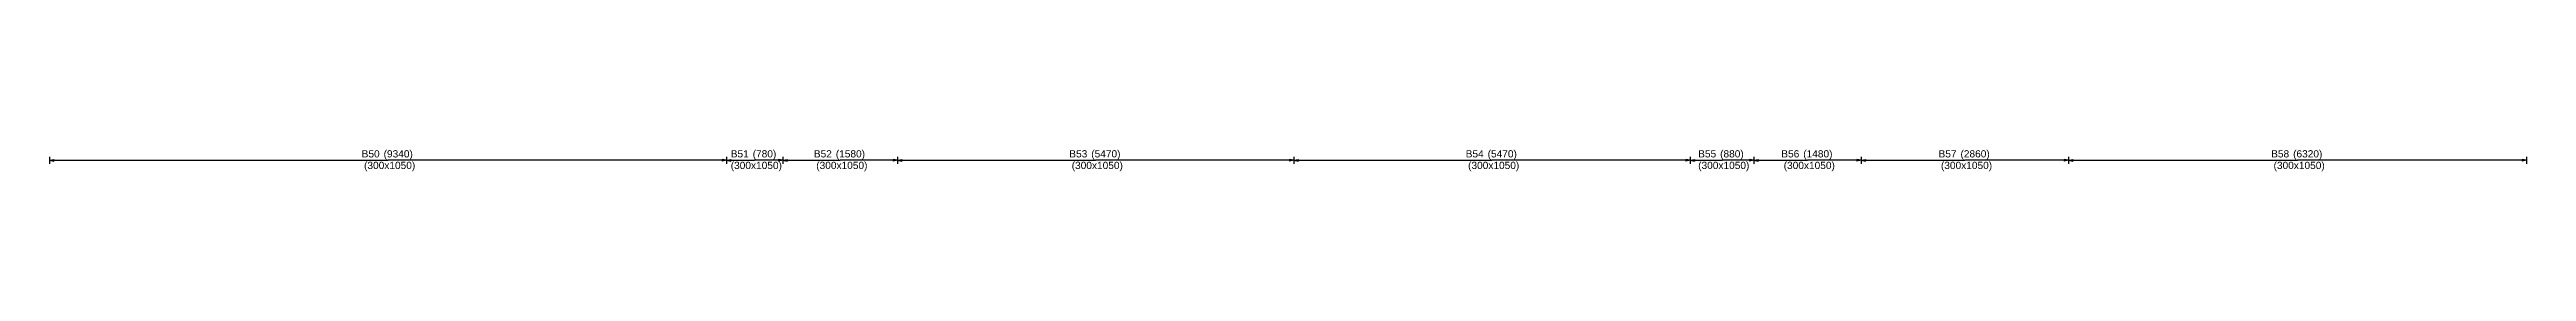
# Model space of a CAD drawing. Extents: x 0 to 98, y 3 to 248.
# Drawn here: x 1 to 35.18, y 175.43 to 175.72 of the extents above; entities that cross this region are included whole.
import ezdxf

# ---------------------------------------------------------------- set-up
doc = ezdxf.new("R2010")
doc.units = 0
for name, color, linetype in [('Beam_Dimensions_LS', 3, 'CONTINUOUS'), ('Beam_NameLS', 6, 'CONTINUOUS'), ('span_dim', 7, 'CONTINUOUS'), ('spanline', 7, 'CONTINUOUS')]:
    doc.layers.add(name, color=color, linetype=linetype)
doc.styles.add('STRUDS_Arial', font='ARIAL.TTF', dxfattribs={"height": 0.04})

msp = doc.modelspace()

# ---------------------------------------------------------------- texts
at = {"layer": 'Beam_Dimensions_LS', "style": 'STRUDS_Arial'}
for p in [(5.34, 175.458), (10.4, 175.458), (11.58, 175.458), (15.105, 175.458), (20.575, 175.458), (23.75, 175.458), (24.93, 175.458), (27.1, 175.458), (31.69, 175.458)]:
    msp.add_text('(300x1050)', height=0.1, dxfattribs=at).set_placement(p)
at = {"layer": 'Beam_NameLS', "style": 'STRUDS_Arial'}
for s, p in [('B50', (5.307, 175.618)), ('B51', (10.4, 175.618)), ('B52', (11.547, 175.618)), ('B53', (15.072, 175.618)), ('B54', (20.542, 175.618)), ('B55', (23.75, 175.618)), ('B56', (24.897, 175.618)), ('B57', (27.067, 175.618)), ('B58', (31.657, 175.618))]:
    msp.add_text(s, height=0.1, dxfattribs=at).set_placement(p)
at = {"layer": 'span_dim', "style": 'STRUDS_Arial'}
for s, p in [(' (9340) ', (5.571, 175.618)), (' (780) ', (10.664, 175.618)), (' (1580) ', (11.811, 175.618)), (' (5470) ', (15.336, 175.618)), (' (5470) ', (20.806, 175.618)), (' (880) ', (24.014, 175.618)), (' (1480) ', (25.161, 175.618)), (' (2860) ', (27.331, 175.618)), (' (6320) ', (31.921, 175.618))]:
    msp.add_text(s, height=0.1, dxfattribs=at).set_placement(p)

# ---------------------------------------------------------------- linework, layer by layer
at = {"layer": 'spanline'}
for p, q in [((1, 175.628), (1, 175.528)), ((1, 175.578), (1.06, 175.588)), ((1, 175.578), (5.67, 175.578)), ((1, 175.578), (1.06, 175.568)), ((1.06, 175.588), (1.06, 175.568)), ((10.34, 175.578), (5.67, 175.578)), ((10.34, 175.578), (10.28, 175.588)), ((10.28, 175.588), (10.28, 175.568)), ((10.34, 175.578), (10.28, 175.568)), ((10.34, 175.628), (10.34, 175.528)), ((10.34, 175.628), (10.34, 175.528)), ((10.34, 175.578), (10.4, 175.588)), ((10.34, 175.578), (10.73, 175.578)), ((10.34, 175.578), (10.4, 175.568)), ((10.4, 175.588), (10.4, 175.568)), ((11.12, 175.578), (10.73, 175.578)), ((11.12, 175.578), (11.06, 175.588)), ((11.06, 175.588), (11.06, 175.568)), ((11.12, 175.578), (11.06, 175.568)), ((11.12, 175.628), (11.12, 175.528)), ((11.12, 175.628), (11.12, 175.528)), ((11.12, 175.578), (11.18, 175.588)), ((11.12, 175.578), (11.91, 175.578)), ((11.12, 175.578), (11.18, 175.568)), ((11.18, 175.588), (11.18, 175.568)), ((12.7, 175.578), (11.91, 175.578)), ((12.7, 175.578), (12.64, 175.588)), ((12.64, 175.588), (12.64, 175.568)), ((12.7, 175.578), (12.64, 175.568)), ((12.7, 175.628), (12.7, 175.528)), ((12.7, 175.628), (12.7, 175.528)), ((12.7, 175.578), (12.76, 175.588)), ((12.7, 175.578), (15.435, 175.578)), ((12.7, 175.578), (12.76, 175.568)), ((12.76, 175.588), (12.76, 175.568)), ((18.17, 175.578), (15.435, 175.578)), ((18.17, 175.578), (18.11, 175.588)), ((18.11, 175.588), (18.11, 175.568)), ((18.17, 175.578), (18.11, 175.568)), ((18.17, 175.628), (18.17, 175.528)), ((18.17, 175.628), (18.17, 175.528)), ((18.17, 175.578), (18.23, 175.588)), ((18.17, 175.578), (20.905, 175.578)), ((18.17, 175.578), (18.23, 175.568)), ((18.23, 175.588), (18.23, 175.568)), ((23.64, 175.578), (20.905, 175.578)), ((23.64, 175.578), (23.58, 175.588)), ((23.58, 175.588), (23.58, 175.568)), ((23.64, 175.578), (23.58, 175.568)), ((23.64, 175.628), (23.64, 175.528)), ((23.64, 175.628), (23.64, 175.528)), ((23.64, 175.578), (23.7, 175.588)), ((23.64, 175.578), (24.08, 175.578)), ((23.64, 175.578), (23.7, 175.568)), ((23.7, 175.588), (23.7, 175.568)), ((24.52, 175.578), (24.08, 175.578)), ((24.52, 175.578), (24.46, 175.588)), ((24.46, 175.588), (24.46, 175.568)), ((24.52, 175.578), (24.46, 175.568)), ((24.52, 175.628), (24.52, 175.528)), ((24.52, 175.628), (24.52, 175.528)), ((24.52, 175.578), (24.58, 175.588)), ((24.52, 175.578), (25.26, 175.578)), ((24.52, 175.578), (24.58, 175.568)), ((24.58, 175.588), (24.58, 175.568)), ((26, 175.578), (25.26, 175.578)), ((26, 175.578), (25.94, 175.588)), ((25.94, 175.588), (25.94, 175.568)), ((26, 175.578), (25.94, 175.568)), ((26, 175.628), (26, 175.528)), ((26, 175.628), (26, 175.528)), ((26, 175.578), (26.06, 175.588)), ((26, 175.578), (27.43, 175.578)), ((26, 175.578), (26.06, 175.568)), ((26.06, 175.588), (26.06, 175.568)), ((28.86, 175.578), (27.43, 175.578)), ((28.86, 175.578), (28.8, 175.588)), ((28.8, 175.588), (28.8, 175.568)), ((28.86, 175.578), (28.8, 175.568)), ((28.86, 175.628), (28.86, 175.528)), ((28.86, 175.628), (28.86, 175.528)), ((28.86, 175.578), (28.92, 175.588)), ((28.86, 175.578), (32.02, 175.578)), ((28.86, 175.578), (28.92, 175.568)), ((28.92, 175.588), (28.92, 175.568)), ((35.18, 175.578), (32.02, 175.578)), ((35.18, 175.578), (35.12, 175.588)), ((35.12, 175.588), (35.12, 175.568)), ((35.18, 175.578), (35.12, 175.568)), ((35.18, 175.628), (35.18, 175.528))]:
    msp.add_line(p, q, dxfattribs=at)
for points in [[(1, 175.578), (1.06, 175.588), (1, 175.578), (1.06, 175.568)], [(10.34, 175.578), (10.28, 175.588), (10.34, 175.578), (10.28, 175.568)], [(10.34, 175.578), (10.4, 175.588), (10.34, 175.578), (10.4, 175.568)], [(11.12, 175.578), (11.06, 175.588), (11.12, 175.578), (11.06, 175.568)], [(11.12, 175.578), (11.18, 175.588), (11.12, 175.578), (11.18, 175.568)], [(12.7, 175.578), (12.64, 175.588), (12.7, 175.578), (12.64, 175.568)], [(12.7, 175.578), (12.76, 175.588), (12.7, 175.578), (12.76, 175.568)], [(18.17, 175.578), (18.11, 175.588), (18.17, 175.578), (18.11, 175.568)], [(18.17, 175.578), (18.23, 175.588), (18.17, 175.578), (18.23, 175.568)], [(23.64, 175.578), (23.58, 175.588), (23.64, 175.578), (23.58, 175.568)], [(23.64, 175.578), (23.7, 175.588), (23.64, 175.578), (23.7, 175.568)], [(24.52, 175.578), (24.46, 175.588), (24.52, 175.578), (24.46, 175.568)], [(24.52, 175.578), (24.58, 175.588), (24.52, 175.578), (24.58, 175.568)], [(26, 175.578), (25.94, 175.588), (26, 175.578), (25.94, 175.568)], [(26, 175.578), (26.06, 175.588), (26, 175.578), (26.06, 175.568)], [(28.86, 175.578), (28.8, 175.588), (28.86, 175.578), (28.8, 175.568)], [(28.86, 175.578), (28.92, 175.588), (28.86, 175.578), (28.92, 175.568)], [(35.18, 175.578), (35.12, 175.588), (35.18, 175.578), (35.12, 175.568)]]:
    msp.add_solid(points, dxfattribs=at)

msp.set_redraw_order([(e.dxf.handle, doc.entitydb.next_handle()) for e in msp.query("TEXT MTEXT ATTDEF DIMENSION ARC_DIMENSION")])  # texts and dimensions are drawn at this point

doc.saveas('drawing.dxf')
